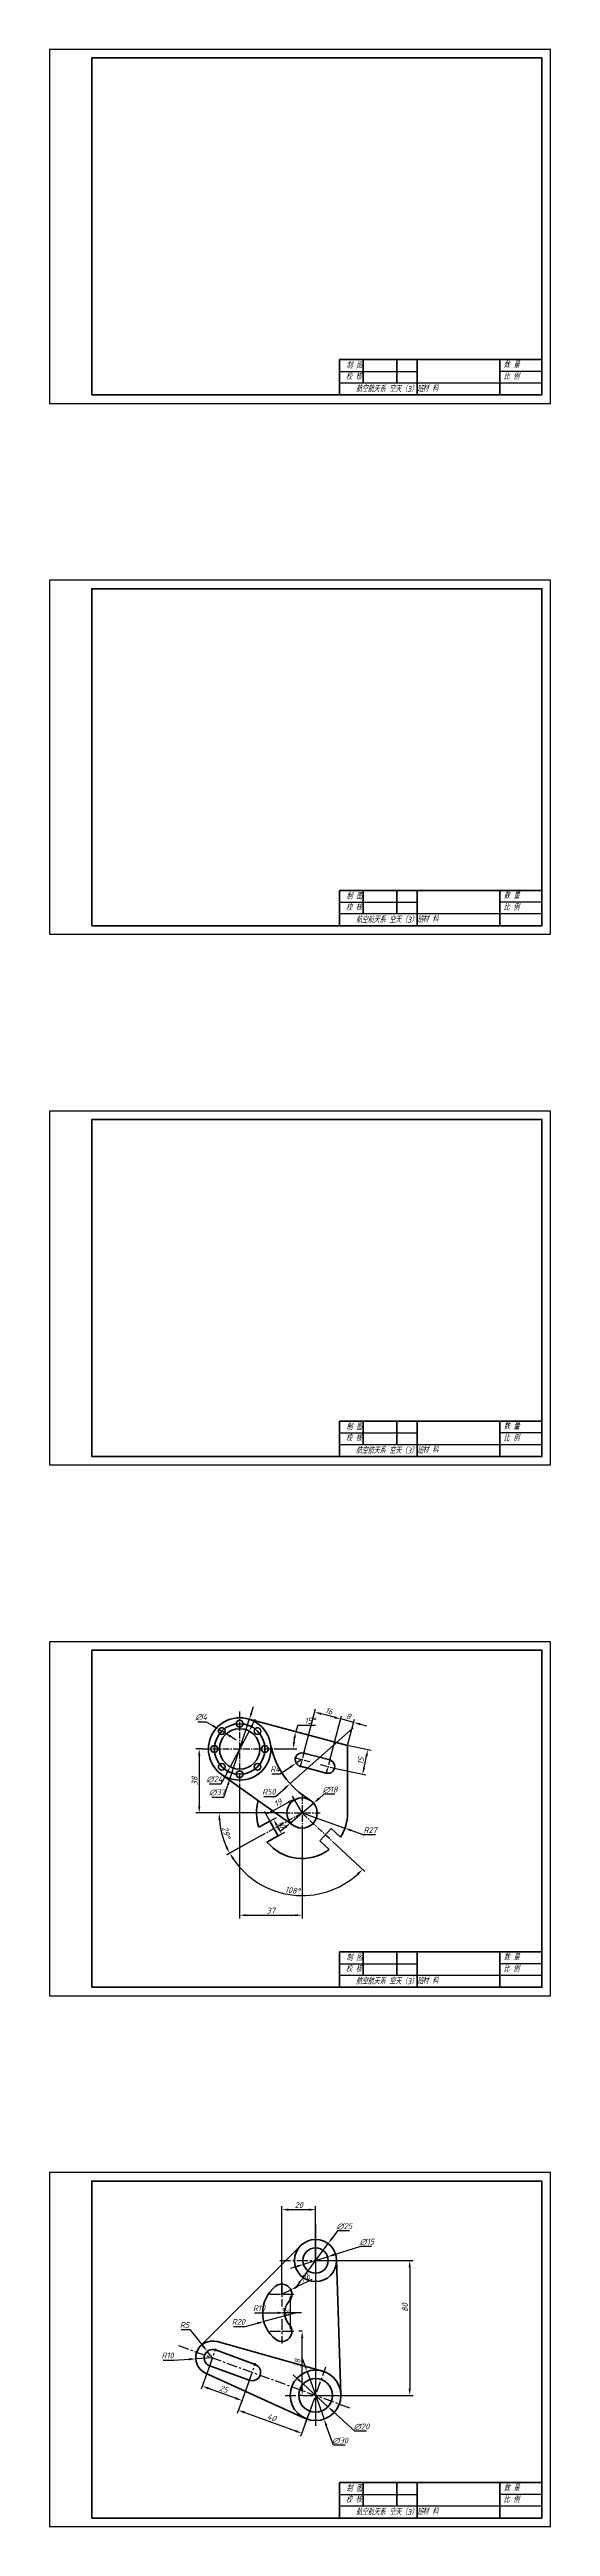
# Model space of a CAD drawing. Header units: millimetres. Extents: x 1 to 2971, y 6 to 1476.
# Drawn here: x 1783 to 2080, y 6 to 1476 of the extents above; entities that cross this region are included whole.
import ezdxf

# ---------------------------------------------------------------- set-up
doc = ezdxf.new("R2010")
doc.units = ezdxf.units.MM
doc.header["$PDMODE"] = 35
doc.linetypes.add('CENTER', pattern=[50.800000000000004, 31.75, -6.35, 6.35, -6.35])
for name, color, linetype, lineweight in [('尺寸标注', 7, 'Continuous', 25), ('文字标注', 7, 'Continuous', 25), ('点画线', 1, 'CENTER', 25), ('粗实线', 7, 'Continuous', 50), ('细实线', 3, 'Continuous', 25)]:
    doc.layers.add(name, color=color, linetype=linetype, lineweight=lineweight)
doc.styles.add('国标汉字', font='gbeitc.shx', dxfattribs={"height": 3.5, "bigfont": 'gbcbig.shx'})
doc.dimstyles.new('国标尺寸', dxfattribs={"dimtxt": 3.5, "dimasz": 4, "dimexe": 2, "dimexo": 0, "dimgap": 1, "dimtad": 1, "dimtoh": 1, "dimdec": 0, "dimdsep": 46, "dimtxsty": '国标汉字', "dimcen": 3.5, "dimclre": 256, "dimaunit": 1, "dimadec": 0, "dimazin": 0, "dimtfac": 1, "dimtdec": 0, "dimtmove": 0, "dimatfit": 3, "dimfxl": 1, "dimarcsym": 0})

# ---------------------------------------------------------------- blocks, each defined once
blk = doc.blocks.new('*U111')
at = {"layer": '粗实线'}
blk.add_circle((0, 0), 2, dxfattribs=at)
blk = doc.blocks.new('*U112')
at = {"layer": '粗实线', "color": 0, "linetype": 'ByBlock', "lineweight": -2, "transparency": 16777216}
for p, rotation in [((938.1119275805595, 1973.16583766907), 45.00000000000001), ((959.3251310161559, 1973.16583766907), 314.9999999999999), ((933.7185292983577, 1962.559235951272), 90), ((963.7185292983577, 1962.559235951272), 269.9999999999999), ((938.1119275805595, 1951.952634233474), 135), ((948.7185292983577, 1947.559235951272), 180), ((959.3251310161559, 1951.952634233474), 225)]:
    blk.add_blockref('*U111', p, dxfattribs=dict(at, rotation=rotation))
blk.add_blockref('*U111', (948.7185292983577, 1977.559235951272), dxfattribs=at)
blk = doc.blocks.new('*D113')
at = {"layer": 'Defpoints', "color": 0, "transparency": 16777216}
for p in [(1900.471920554295, 484.9464126034815), (1927.767928041397, 470.5233439649318), (1873.483768219898, 467.0767848171338), (1917.883768219898, 467.0767848171337), (1959.683768219898, 469.0806458391287)]:
    blk.add_point(p, dxfattribs=at)
at = {"layer": '尺寸标注', "color": 0, "lineweight": -2, "transparency": 16777216}
blk.add_line((1930.194265511113, 481.1181393766801), (1940.569265511112, 481.1181393766802), dxfattribs=at)
at = {"layer": '尺寸标注', "lineweight": -2, "transparency": 16777216}
blk.add_line((1917.883768219898, 467.0767848171337), (1929.617448019215, 467.0767848171337), dxfattribs=at)
at = {"layer": '尺寸标注', "color": 0, "lineweight": -2, "transparency": 16777216}
for start, end in [(170.7980000617853, 174.2019999382146), (159.201999938215, 165.0000000000001)]:
    blk.add_arc((1967.16227936529, 467.0767848171336), 39.54483134607606, start, end, dxfattribs=at)
at = {"layer": '尺寸标注', "color": 0, "transparency": 16777216}
for points in [[(1928.485563551226, 471.0379487707621), (1927.153936564535, 471.1053827836506), (1927.617448019215, 467.0767848171337)], [(1927.474509908218, 473.5403790773651), (1928.77821601247, 473.2608649068563), (1928.96490547187, 477.3117403048651)]]:
    blk.add_solid(points, dxfattribs=at)
at = {"layer": '尺寸标注', "color": 0, "transparency": 16777216, "insert": (1937.381765511113, 483.8681393766803), "char_height": 3.5, "attachment_point": 5, "style": '国标汉字'}
blk.add_mtext('15°', dxfattribs=at)
blk = doc.blocks.new('*D114')
at = {"layer": 'Defpoints', "color": 0, "transparency": 16777216}
for p in [(1921.883768219898, 429.0767848171338), (1932.683768219898, 429.0767848171338), (1943.483768219899, 429.0767848171338), (1884.226013001657, 420.8227614308344), (1907.757107057918, 415.2597109125525)]:
    blk.add_point(p, dxfattribs=at)
at = {"layer": '尺寸标注', "lineweight": -2, "transparency": 16777216}
for p, q in [((1921.883768219898, 429.0767848171338), (1881.528067199034, 429.0767848171339)), ((1907.757107057918, 415.2597109125525), (1887.941983974519, 404.2760088317743))]:
    blk.add_line(p, q, dxfattribs=at)
at = {"layer": '尺寸标注', "color": 0, "lineweight": -2, "transparency": 16777216}
blk.add_arc((1932.683768219898, 429.0767848171338), 49.15570102086416, 184.6636787475784, 204.3363212524204, dxfattribs=at)
at = {"layer": '尺寸标注', "color": 0, "transparency": 16777216}
for points in [[(1883.024700734828, 425.0529723653468), (1884.356929987527, 425.1072217527279), (1883.528067199034, 429.0767848171339)], [(1888.49168075633, 409.1193268108546), (1887.300186172596, 408.5208968360762), (1889.691223388798, 405.245628072267)]]:
    blk.add_solid(points, dxfattribs=at)
at = {"layer": '尺寸标注', "color": 0, "transparency": 16777216, "insert": (1887.756198276457, 417.4577252073813), "char_height": 3.5, "attachment_point": 5, "rotation": 284.49999999999943, "style": '国标汉字'}
blk.add_mtext('29°', dxfattribs=at)
blk = doc.blocks.new('*D115')
at = {"layer": 'Defpoints', "color": 0, "transparency": 16777216}
for p in [(1932.683768219898, 429.0767848171336), (1932.683768219898, 429.0767848171336), (1907.757107057918, 415.2597109125525), (1953.52734830506, 409.6398319386012), (1911.962874539018, 384.6406849193448)]:
    blk.add_point(p, dxfattribs=at)
at = {"layer": '尺寸标注', "lineweight": -2, "transparency": 16777216}
for p, q in [((1907.757107057918, 415.2597109125525), (1888.052089489835, 404.3370413155292)), ((1953.52734830506, 409.6398319386012), (1970.004609703643, 394.274537106189))]:
    blk.add_line(p, q, dxfattribs=at)
at = {"layer": '尺寸标注', "color": 0, "lineweight": -2, "transparency": 16777216}
blk.add_arc((1932.683768219898, 429.0767848171336), 49.02981143203208, 213.6756599117236, 312.3243400882745, dxfattribs=at)
at = {"layer": '尺寸标注', "color": 0, "transparency": 16777216}
for points in [[(1891.31225113076, 401.5434759379792), (1892.451071967603, 402.2369201530017), (1889.801328904114, 405.3066605560218)], [(1965.228230512873, 393.3010086972585), (1966.165464164866, 392.3526570434136), (1968.541902300404, 395.638533826314)]]:
    blk.add_solid(points, dxfattribs=at)
at = {"layer": '尺寸标注', "color": 0, "transparency": 16777216, "insert": (1927.043677987762, 383.1419360815843), "char_height": 3.5, "attachment_point": 5, "rotation": 352.9999999999991, "style": '国标汉字'}
blk.add_mtext('108°', dxfattribs=at)
blk = doc.blocks.new('*D116')
at = {"layer": 'Defpoints', "color": 0, "transparency": 16777216}
for p in [(1873.483768219898, 467.0767848171338), (1871.703386462836, 429.076784817134), (1881.528067199034, 429.076784817134)]:
    blk.add_point(p, dxfattribs=at)
at = {"layer": '尺寸标注', "lineweight": -2, "transparency": 16777216}
for p, q in [((1873.483768219898, 467.0767848171338), (1869.703386462836, 467.0767848171338)), ((1881.528067199034, 429.076784817134), (1869.703386462836, 429.076784817134))]:
    blk.add_line(p, q, dxfattribs=at)
at = {"layer": '尺寸标注', "color": 0, "lineweight": -2, "transparency": 16777216}
blk.add_line((1871.703386462836, 463.0767848171338), (1871.703386462836, 433.076784817134), dxfattribs=at)
at = {"layer": '尺寸标注', "color": 0, "transparency": 16777216}
for points in [[(1871.036719796169, 463.0767848171338), (1872.370053129502, 463.0767848171338), (1871.703386462836, 467.0767848171338)], [(1871.036719796169, 433.076784817134), (1872.370053129502, 433.076784817134), (1871.703386462836, 429.076784817134)]]:
    blk.add_solid(points, dxfattribs=at)
at = {"layer": '尺寸标注', "color": 0, "transparency": 16777216, "insert": (1868.953386462836, 448.0767848171342), "char_height": 3.5, "attachment_point": 5, "rotation": 90, "style": '国标汉字'}
blk.add_mtext('38', dxfattribs=at)
blk = doc.blocks.new('*D117')
at = {"layer": 'Defpoints', "color": 0, "transparency": 16777216}
for p in [(1895.683768219898, 444.876784817134), (1932.683768219898, 418.2767848171336), (1932.683768219898, 368.4025217063293)]:
    blk.add_point(p, dxfattribs=at)
at = {"layer": '尺寸标注', "lineweight": -2, "transparency": 16777216}
for p, q in [((1895.683768219898, 444.876784817134), (1895.683768219898, 366.4025217063293)), ((1932.683768219898, 418.2767848171336), (1932.683768219898, 366.4025217063293))]:
    blk.add_line(p, q, dxfattribs=at)
at = {"layer": '尺寸标注', "color": 0, "lineweight": -2, "transparency": 16777216}
blk.add_line((1899.683768219898, 368.4025217063293), (1928.683768219898, 368.4025217063293), dxfattribs=at)
at = {"layer": '尺寸标注', "color": 0, "transparency": 16777216}
for points in [[(1899.683768219898, 369.0691883729959), (1899.683768219898, 367.7358550396626), (1895.683768219898, 368.4025217063293)], [(1928.683768219898, 369.0691883729959), (1928.683768219898, 367.7358550396626), (1932.683768219898, 368.4025217063293)]]:
    blk.add_solid(points, dxfattribs=at)
at = {"layer": '尺寸标注', "color": 0, "transparency": 16777216, "insert": (1914.183768219898, 371.1525217063293), "char_height": 3.5, "attachment_point": 5, "style": '国标汉字'}
blk.add_mtext('37', dxfattribs=at)
blk = doc.blocks.new('*D118')
at = {"layer": 'Defpoints', "color": 0, "transparency": 16777216}
for p in [(1901.422370092167, 484.664236268426), (1889.945166347629, 449.4893333658407)]:
    blk.add_point(p, dxfattribs=at)
at = {"layer": '尺寸标注', "color": 0, "lineweight": -2, "transparency": 16777216}
for p, q in [((1902.66314887536, 488.4669284741109), (1903.903927658554, 492.2696206797959)), ((1901.422370092167, 484.664236268426), (1889.945166347629, 449.4893333658407)), ((1886.377927345948, 438.5565932744963), (1888.704387564436, 445.6866411601557)), ((1879.107094012615, 438.5565932744963), (1886.377927345948, 438.5565932744963))]:
    blk.add_line(p, q, dxfattribs=at)
at = {"layer": '尺寸标注', "color": 0, "transparency": 16777216}
for points in [[(1902.029366841079, 488.6737249379764), (1903.296930909641, 488.2601320102453), (1901.422370092167, 484.664236268426)], [(1888.070605530155, 445.8934376240212), (1889.338169598717, 445.4798446962901), (1889.945166347629, 449.4893333658407)]]:
    blk.add_solid(points, dxfattribs=at)
at = {"layer": '尺寸标注', "color": 0, "transparency": 16777216, "insert": (1882.242510679282, 441.3065932744963), "char_height": 3.5, "attachment_point": 5, "style": '国标汉字'}
blk.add_mtext('∅37', dxfattribs=at)
blk = doc.blocks.new('*D119')
at = {"layer": 'Defpoints', "color": 0, "transparency": 16777216}
for p in [(1901.296922958621, 477.6830326870986), (1890.070613481175, 456.4705369471682)]:
    blk.add_point(p, dxfattribs=at)
at = {"layer": '尺寸标注', "color": 0, "lineweight": -2, "transparency": 16777216}
for p, q in [((1901.296922958621, 477.6830326870986), (1890.070613481175, 456.4705369471682)), ((1903.167974538196, 481.2184486437538), (1905.03902611777, 484.7538646004091)), ((1877.712173523232, 446.3062160717847), (1884.691340189899, 446.3062160717847)), ((1884.691340189899, 446.3062160717847), (1888.199561901601, 452.9351209905132))]:
    blk.add_line(p, q, dxfattribs=at)
at = {"layer": '尺寸标注', "color": 0, "transparency": 16777216}
for points in [[(1902.57873854542, 481.530290573683), (1903.757210530972, 480.9066067138248), (1901.296922958621, 477.6830326870986)], [(1887.610325908825, 453.2469629204423), (1888.788797894377, 452.6232790605841), (1890.070613481175, 456.4705369471682)]]:
    blk.add_solid(points, dxfattribs=at)
at = {"layer": '尺寸标注', "color": 0, "transparency": 16777216, "insert": (1880.701756856566, 449.0562160717845), "char_height": 3.5, "attachment_point": 5, "style": '国标汉字'}
blk.add_mtext('∅24', dxfattribs=at)
blk = doc.blocks.new('*D120')
at = {"layer": 'Defpoints', "color": 0, "transparency": 16777216}
for p in [(1883.36150591764, 478.7112526540975), (1886.792827086561, 476.6555204157659)]:
    blk.add_point(p, dxfattribs=at)
at = {"layer": '尺寸标注', "color": 0, "lineweight": -2, "transparency": 16777216}
for p, q in [((1870.957262402248, 483.1846390275355), (1875.894762402249, 483.1846390275352)), ((1875.894762402249, 483.1846390275352), (1879.930184748719, 480.7669848924289)), ((1886.792827086561, 476.6555204157659), (1883.36150591764, 478.7112526540975)), ((1890.224148255482, 474.5997881774346), (1893.655469424403, 472.5440559391031))]:
    blk.add_line(p, q, dxfattribs=at)
at = {"layer": '尺寸标注', "color": 0, "transparency": 16777216}
for points in [[(1880.272806788441, 481.3388717539159), (1879.587562708997, 480.1950980309422), (1883.36150591764, 478.7112526540975)], [(1890.566770295204, 475.1716750389215), (1889.88152621576, 474.0279013159478), (1886.792827086561, 476.6555204157659)]]:
    blk.add_solid(points, dxfattribs=at)
at = {"layer": '尺寸标注', "color": 0, "transparency": 16777216, "insert": (1872.926012402248, 485.9346390275354), "char_height": 3.5, "attachment_point": 5, "style": '国标汉字'}
blk.add_mtext('∅4', dxfattribs=at)
blk = doc.blocks.new('*D121')
at = {"layer": 'Defpoints', "color": 0, "transparency": 16777216}
for p in [(1939.51280361472, 434.9388898636398), (1925.854732825077, 423.2146797706275)]:
    blk.add_point(p, dxfattribs=at)
at = {"layer": '尺寸标注', "color": 0, "lineweight": -2, "transparency": 16777216}
for p, q in [((1925.854732825077, 423.2146797706275), (1939.51280361472, 434.9388898636398)), ((1945.583057299006, 440.1496499049788), (1942.547930456863, 437.5442698843094)), ((1952.051807299006, 440.1496499049788), (1945.583057299006, 440.1496499049788)), ((1922.819605982934, 420.6092997499579), (1919.784479140791, 418.0039197292886))]:
    blk.add_line(p, q, dxfattribs=at)
at = {"layer": '尺寸标注', "color": 0, "transparency": 16777216}
for points in [[(1942.113700453418, 438.0501243579999), (1942.982160460308, 437.038415410619), (1939.51280361472, 434.9388898636398)], [(1922.385375979489, 421.1151542236485), (1923.253835986379, 420.1034452762675), (1925.854732825077, 423.2146797706275)]]:
    blk.add_solid(points, dxfattribs=at)
at = {"layer": '尺寸标注', "color": 0, "transparency": 16777216, "insert": (1949.317432299006, 442.899649904979), "char_height": 3.5, "attachment_point": 5, "style": '国标汉字'}
blk.add_mtext('∅18', dxfattribs=at)
blk = doc.blocks.new('*D122')
at = {"layer": 'Defpoints', "color": 0, "transparency": 16777216}
for p in [(1963.013592627562, 479.6841138456482), (1925.605937428516, 446.5078070513583)]:
    blk.add_point(p, dxfattribs=at)
at = {"layer": '尺寸标注', "color": 0, "lineweight": -2, "transparency": 16777216}
for p, q in [((1963.013592627562, 479.6841138456482), (1925.605937428516, 446.5078070513583)), ((1917.002176732735, 438.8772564886712), (1922.613325012592, 443.853702507815)), ((1910.023010066068, 438.8772564886713), (1917.002176732735, 438.8772564886712))]:
    blk.add_line(p, q, dxfattribs=at)
at = {"layer": '尺寸标注', "color": 0, "transparency": 16777216}
blk.add_solid([(1922.170974255335, 444.3524712438023), (1923.05567576985, 443.3549337718277), (1925.605937428516, 446.5078070513583)], dxfattribs=at)
at = {"layer": '尺寸标注', "color": 0, "transparency": 16777216, "insert": (1913.012593399401, 441.6272564886713), "char_height": 3.5, "attachment_point": 5, "style": '国标汉字'}
blk.add_mtext('R50', dxfattribs=at)
blk = doc.blocks.new('*D123')
at = {"layer": 'Defpoints', "color": 0, "transparency": 16777216}
for p in [(1929.263867924622, 458.6259569586475), (1932.619262712423, 460.8034155272529)]:
    blk.add_point(p, dxfattribs=at)
at = {"layer": '尺寸标注', "color": 0, "lineweight": -2, "transparency": 16777216}
for p, q in [((1919.617107909693, 452.3657635739057), (1925.90847313682, 456.4484983900417)), ((1932.619262712423, 460.8034155272529), (1929.263867924622, 458.6259569586475)), ((1914.679607909693, 452.3657635739058), (1919.617107909693, 452.3657635739057))]:
    blk.add_line(p, q, dxfattribs=at)
at = {"layer": '尺寸标注', "color": 0, "transparency": 16777216}
blk.add_solid([(1925.545563375386, 457.0077308546753), (1926.271382898255, 455.8892659254082), (1929.263867924622, 458.6259569586475)], dxfattribs=at)
at = {"layer": '尺寸标注', "color": 0, "transparency": 16777216, "insert": (1916.648357909693, 455.1157635739057), "char_height": 3.5, "attachment_point": 5, "style": '国标汉字'}
blk.add_mtext('R4', dxfattribs=at)
blk = doc.blocks.new('*D124')
at = {"layer": 'Defpoints', "color": 0, "transparency": 16777216}
for p in [(1932.683768219899, 429.0767848171339), (1958.125954486665, 420.0382474372707)]:
    blk.add_point(p, dxfattribs=at)
at = {"layer": '尺寸标注', "color": 0, "lineweight": -2, "transparency": 16777216}
for p, q in [((1932.683768219899, 429.0767848171339), (1958.125954486665, 420.0382474372707)), ((1968.962441229917, 416.1885000347364), (1961.895167266927, 418.6992048624761)), ((1976.23327456325, 416.1885000347364), (1968.962441229917, 416.1885000347364))]:
    blk.add_line(p, q, dxfattribs=at)
at = {"layer": '尺寸标注', "color": 0, "transparency": 16777216}
blk.add_solid([(1962.118341029392, 419.3274069925197), (1961.671993504461, 418.0710027324324), (1958.125954486665, 420.0382474372707)], dxfattribs=at)
at = {"layer": '尺寸标注', "color": 0, "transparency": 16777216, "insert": (1973.097857896584, 418.9385000347363), "char_height": 3.5, "attachment_point": 5, "style": '国标汉字'}
blk.add_mtext('R27', dxfattribs=at)
blk = doc.blocks.new('*D125')
at = {"layer": 'Defpoints', "color": 0, "transparency": 16777216}
for p in [(1928.071440867203, 437.3976436243454), (1932.6837682199, 429.076784817132), (1916.065994111911, 419.8654022140797)]:
    blk.add_point(p, dxfattribs=at)
at = {"layer": '尺寸标注', "lineweight": -2, "transparency": 16777216}
for p, q in [((1916.065994111911, 419.8654022140797), (1910.484047518722, 429.935500435572)), ((1932.6837682199, 429.076784817132), (1927.101821626711, 439.1468830386244))]:
    blk.add_line(p, q, dxfattribs=at)
at = {"layer": '尺寸标注', "color": 0, "lineweight": -2, "transparency": 16777216}
blk.add_line((1914.952145587772, 430.1254995022779), (1924.572962038646, 435.4584051433606), dxfattribs=at)
at = {"layer": '尺寸标注', "color": 0, "transparency": 16777216}
for points in [[(1914.628939174275, 430.7085793070376), (1915.27535200127, 429.5424196975183), (1911.453666759214, 428.1862610212931)], [(1924.249755625148, 436.0414849481202), (1924.896168452143, 434.875325338601), (1928.071440867203, 437.3976436243454)]]:
    blk.add_solid(points, dxfattribs=at)
at = {"layer": '尺寸标注', "color": 0, "transparency": 16777216, "insert": (1918.429327357532, 435.1971565174527), "char_height": 3.5, "attachment_point": 5, "rotation": 28.99999999999084, "style": '国标汉字'}
blk.add_mtext('19', dxfattribs=at)
blk = doc.blocks.new('*D126')
at = {"layer": 'Defpoints', "color": 0, "transparency": 16777216}
for p in [(1913.64194601068, 424.2385007497762), (1918.490042213143, 415.4923036783819), (1920.545219814239, 416.631507225012)]:
    blk.add_point(p, dxfattribs=at)
at = {"layer": '尺寸标注', "lineweight": -2, "transparency": 16777216}
for p, q in [((1913.64194601068, 424.2385007497762), (1917.446363026054, 426.347323536899)), ((1918.490042213143, 415.4923036783819), (1922.294459228518, 417.6011264655046))]:
    blk.add_line(p, q, dxfattribs=at)
at = {"layer": '尺寸标注', "color": 0, "lineweight": -2, "transparency": 16777216}
blk.add_line((1917.636362092761, 421.8792254678486), (1918.605981333253, 420.1299860535697), dxfattribs=at)
at = {"layer": '尺寸标注', "color": 0, "transparency": 16777216}
for points in [[(1918.21944189752, 422.2024318813462), (1917.053282288001, 421.5560190543512), (1915.697123611775, 425.3777042964063)], [(1919.189061138013, 420.4531924670673), (1918.022901528494, 419.8067796400722), (1920.545219814239, 416.631507225012)]]:
    blk.add_solid(points, dxfattribs=at)
at = {"layer": '尺寸标注', "color": 0, "transparency": 16777216, "insert": (1920.526375907641, 422.3378322163862), "char_height": 3.5, "attachment_point": 5, "rotation": 298.9999999999982, "style": '国标汉字'}
blk.add_mtext('10', dxfattribs=at)
blk = doc.blocks.new('*D127')
at = {"layer": 'Defpoints', "color": 0, "transparency": 16777216}
for p in [(1955.820064914742, 470.1159220195387), (1971.740977385025, 466.7471830921148), (1952.710519899236, 455.4199793891206)]:
    blk.add_point(p, dxfattribs=at)
at = {"layer": '尺寸标注', "lineweight": -2, "transparency": 16777216}
for p, q in [((1955.820064914742, 470.1159220195387), (1973.697655547342, 466.333165496946)), ((1952.710519899236, 455.4199793891206), (1970.588110531836, 451.6372228665279))]:
    blk.add_line(p, q, dxfattribs=at)
at = {"layer": '尺寸标注', "color": 0, "lineweight": -2, "transparency": 16777216}
blk.add_line((1969.459467559856, 455.964596786332), (1970.912942194687, 462.8338267674795), dxfattribs=at)
at = {"layer": '尺寸标注', "color": 0, "transparency": 16777216}
for points in [[(1968.80724150575, 456.1026026513883), (1970.111693613962, 455.8265909212757), (1968.631432369518, 452.0512404616967)], [(1970.260716140581, 462.9718326325358), (1971.565168248793, 462.6958209024233), (1971.740977385025, 466.7471830921148)]]:
    blk.add_solid(points, dxfattribs=at)
at = {"layer": '尺寸标注', "color": 0, "transparency": 16777216, "insert": (1967.495772404085, 459.968485970263), "char_height": 3.5, "attachment_point": 5, "rotation": 78.05288251479374, "style": '国标汉字'}
blk.add_mtext('15', dxfattribs=at)
blk = doc.blocks.new('*D128')
at = {"layer": 'Defpoints', "color": 0, "transparency": 16777216}
for p in [(1951.956361609586, 471.1511981999487), (1955.63012527152, 484.8618708412885), (1959.683768219898, 469.0806458391284)]:
    blk.add_point(p, dxfattribs=at)
at = {"layer": '尺寸标注', "color": 0, "lineweight": -2, "transparency": 16777216}
for p, q in [((1951.766421966364, 485.8971470216986), (1947.902718661208, 486.9324232021088)), ((1963.357531881833, 482.7913184804682), (1955.63012527152, 484.8618708412885)), ((1967.221235186989, 481.7560423000581), (1971.084938492146, 480.7207661196479))]:
    blk.add_line(p, q, dxfattribs=at)
at = {"layer": '尺寸标注', "lineweight": -2, "transparency": 16777216}
for p, q in [((1951.956361609586, 471.1511981999487), (1956.147763361725, 486.7937224938667)), ((1959.683768219898, 469.0806458391284), (1963.875169972038, 484.7231701330464))]:
    blk.add_line(p, q, dxfattribs=at)
at = {"layer": '尺寸标注', "color": 0, "transparency": 16777216}
for points in [[(1951.938967996432, 486.541097572558), (1951.593875936296, 485.2531964708393), (1955.63012527152, 484.8618708412885)], [(1967.393781217058, 482.3999928509174), (1967.048689156921, 481.1120917491987), (1963.357531881833, 482.7913184804682)]]:
    blk.add_solid(points, dxfattribs=at)
at = {"layer": '尺寸标注', "color": 0, "transparency": 16777216, "insert": (1960.205580950709, 486.4828906831733), "char_height": 3.5, "attachment_point": 5, "rotation": 344.99999999999926, "style": '国标汉字'}
blk.add_mtext('8', dxfattribs=at)
blk = doc.blocks.new('*D129')
at = {"layer": 'Defpoints', "color": 0, "transparency": 16777216}
for p in [(1940.167203525915, 488.9727141357289), (1933.861594128915, 465.4398594934407), (1949.31640734954, 461.2987547718005)]:
    blk.add_point(p, dxfattribs=at)
at = {"layer": '尺寸标注', "lineweight": -2, "transparency": 16777216}
for p, q in [((1933.861594128915, 465.4398594934407), (1940.68484161612, 490.9045657883071)), ((1949.31640734954, 461.2987547718005), (1956.139654836745, 486.7634610666669))]:
    blk.add_line(p, q, dxfattribs=at)
at = {"layer": '尺寸标注', "color": 0, "lineweight": -2, "transparency": 16777216}
blk.add_line((1951.758313441384, 485.8668855944987), (1944.030906831072, 487.9374379553188), dxfattribs=at)
at = {"layer": '尺寸标注', "color": 0, "transparency": 16777216}
for points in [[(1944.20345286114, 488.5813885061782), (1943.858360801003, 487.2934874044595), (1940.167203525915, 488.9727141357289)], [(1951.930859471452, 486.5108361453581), (1951.585767411316, 485.2229350436394), (1955.62201674654, 484.8316094140887)]]:
    blk.add_solid(points, dxfattribs=at)
at = {"layer": '尺寸标注', "color": 0, "transparency": 16777216, "insert": (1948.60636251026, 489.5584577972037), "char_height": 3.5, "attachment_point": 5, "rotation": 345.0000000000002, "style": '国标汉字'}
blk.add_mtext('16', dxfattribs=at)

msp = doc.modelspace()

# ---------------------------------------------------------------- linework, layer by layer
at = {"layer": '尺寸标注'}
for p, q in [((1920.763245562342, 143.4600316045168), (1920.763245562342, 195.6551441000835)), ((1936.705372638169, 193.6551441000835), (1924.763245562342, 193.6551441000835)), ((1940.705372638169, 163.4600316045168), (1940.705372638169, 195.6551441000835)), ((1953.675146580249, 181.010409965244), (1950.511727461758, 176.7297492003761)), ((1960.800146580251, 181.0104099652436), (1953.675146580249, 181.010409965244)), ((1933.276315953631, 153.4072152440176), (1948.134429322706, 173.5128479650161)), ((1933.548960530556, 161.2159804139186), (1947.861784745781, 165.7040827951147)), ((1940.705372638169, 163.4600316045169), (1998.523671572365, 163.4600316045168)), ((1967.336875963529, 171.8109280937116), (1951.67853786984, 166.9009100967669)), ((1973.878542630198, 171.8109280937115), (1967.336875963529, 171.8109280937116)), ((1929.732207406496, 160.0191531122664), (1925.915454282436, 158.8223258106141)), ((1930.899017814579, 150.1903140086578), (1928.521719675527, 146.9734127732979)), ((1938.546954942577, 152.1938516096427), (1929.686976734777, 147.8567107890582)), ((1996.523671572365, 159.4600316045168), (1996.523671572365, 87.46003160451674)), ((1904.428498634102, 132.4400441681671), (1910.824331967435, 132.4400441681671)), ((1929.365626676013, 132.4600316045168), (1910.045440751062, 127.2898850083999)), ((1910.824331967435, 132.4400441681671), (1918.324328726512, 132.4470165296844)), ((1920.705372638169, 143.4600316045168), (1926.094335096133, 146.0980391152415)), ((1920.763245562342, 143.4600316045168), (1927.624198425591, 143.4600316045168)), ((1932.324322676791, 132.4600316045167), (1922.324326998021, 132.4507351224936)), ((1925.624198425591, 139.4600316045168), (1925.624198425591, 125.4600316045166)), ((1860.97471173855, 122.4725018119847), (1866.058045071883, 122.4725018119849)), ((1866.058045071883, 122.4725018119849), (1873.966963882687, 112.6901008583442)), ((1891.957167177548, 124.3170507156329), (1898.936333844215, 124.3170507156329)), ((1898.936333844215, 124.3170507156329), (1906.181403566071, 126.2558556891767)), ((1920.763245562342, 121.4600316045166), (1927.624198425591, 121.4600316045166)), ((1932.766325501417, 121.4600316045166), (1930.766325501417, 121.4600316045166)), ((1850.253637405307, 104.3520110066511), (1856.649470738641, 104.3520110066512)), ((1856.649470738641, 104.3520110066512), (1865.649078242638, 104.8766238933974)), ((1879.625352287084, 105.6913409206852), (1869.642299398194, 105.1094001869082)), ((1879.602697586728, 105.6995865572813), (1872.82440932537, 87.07639261664713)), ((1879.625352287085, 105.6913409206853), (1876.48180317353, 109.5795408860514)), ((1932.766325501417, 87.46003160451676), (1932.766325501417, 117.4600316045166)), ((1934.325857881408, 101.3570087645925), (1932.982802143143, 105.1247934298715)), ((1901.063798071787, 91.50331815126856), (1894.246289153451, 72.77236634121141)), ((1903.117667806732, 97.14083733754353), (1896.339379545375, 78.5176433969092)), ((1930.395812563636, 92.93172475144718), (1927.450223970913, 95.63792279342738)), ((1933.34140115636, 90.22552670946709), (1948.069344119977, 76.69453649956631)), ((1935.668913619674, 97.58922409931336), (1945.741831656664, 69.33083910972005)), ((1893.264649348882, 81.76510921178374), (1877.267220095165, 87.58769728491632)), ((1932.766325501417, 83.46003160451676), (1930.766325501417, 83.46003160451676)), ((1938.653251778214, 77.82187587980104), (1931.835742859878, 59.09092406974389)), ((1940.705372638169, 83.46003160451676), (1998.523671572365, 83.46003160451674)), ((1963.927151371941, 62.12550705622448), (1951.014932712701, 73.98833845758622)), ((1898.689099923246, 73.28367100948049), (1928.761012663386, 62.33838988461844)), ((1951.280085075397, 53.7939215351131), (1947.08488739493, 65.56305444444092)), ((1970.906318038608, 62.12550705622471), (1963.927151371941, 62.12550705622448)), ((1958.259251742064, 53.79392153511321), (1951.280085075397, 53.7939215351131))]:
    msp.add_line(p, q, dxfattribs=at)
at = {"layer": '尺寸标注', "ltscale": 0.2}
msp.add_line((1940.705372638169, 185.2017678142644), (1940.705372638169, 65.46003160451676), dxfattribs=at)
at = {"layer": '尺寸标注'}
for points in [[(1924.763245562342, 194.3218107667501), (1924.763245562342, 192.9884774334168), (1920.763245562342, 193.6551441000835)], [(1936.705372638169, 194.3218107667501), (1936.705372638169, 192.9884774334168), (1940.705372638169, 193.6551441000835)], [(1949.975577255865, 177.1259655568848), (1951.047877667651, 176.3335328438674), (1948.134429322706, 173.5128479650161)], [(1951.479066652898, 167.5370356174436), (1951.878009086782, 166.2647845760903), (1947.861784745781, 165.7040827951147)], [(1995.857004905698, 159.4600316045168), (1997.190338239032, 159.4600316045168), (1996.523671572365, 163.4600316045168)], [(1929.39386478914, 148.4554843954987), (1929.980088680413, 147.2579371826176), (1926.094335096133, 146.0980391152415)], [(1929.532736189554, 160.6552786329431), (1929.931678623438, 159.3830275915898), (1933.548960530556, 161.2159804139186)], [(1930.362867608686, 150.5865303651665), (1931.435168020473, 149.794097652149), (1933.276315953631, 153.4072152440176)], [(1918.323708961044, 133.1136829082691), (1918.324948491981, 131.7803501510997), (1922.324326998021, 132.4507351224936)], [(1924.957531758924, 139.4600316045168), (1926.290865092257, 139.4600316045168), (1925.624198425591, 143.4600316045168)], [(1906.009065346201, 126.899861886675), (1906.353741785942, 125.6118494916782), (1910.045440751062, 127.2898850083999)], [(1924.957531758924, 125.4600316045166), (1926.290865092257, 125.4600316045166), (1925.624198425591, 121.4600316045166)], [(1932.09965883475, 117.4600316045166), (1933.432992168084, 117.4600316045166), (1932.766325501417, 121.4600316045166)], [(1865.610282193719, 105.5421607526567), (1865.687874291556, 104.211087034138), (1869.642299398194, 105.1094001869082)], [(1874.485390544736, 113.1092407401514), (1873.448537220638, 112.2709609765369), (1876.48180317353, 109.5795408860514)], [(1877.495233524049, 88.21415903210686), (1877.039206666281, 86.96123553772566), (1873.508449612022, 88.955777858219)], [(1930.846845570633, 93.42265618356782), (1929.94477955664, 92.44079331932653), (1933.34140115636, 90.22552670946709)], [(1934.953821992288, 101.5808513876367), (1933.697893770528, 101.1331661415481), (1935.668913619674, 97.58922409931336)], [(1893.492662777766, 82.39157095897428), (1893.036635919998, 81.13864746459308), (1897.023419832026, 80.39702863848106)], [(1898.917113352129, 73.91013275667115), (1898.461086494362, 72.65720926228994), (1894.930329440102, 74.65175158278316)], [(1932.09965883475, 87.46003160451676), (1933.432992168084, 87.46003160451676), (1932.766325501417, 83.46003160451676)], [(1951.465965719698, 74.47926988970687), (1950.563899705704, 73.49740702546558), (1948.069344119977, 76.69453649956631)], [(1995.857004905698, 87.46003160451674), (1997.190338239032, 87.46003160451674), (1996.523671572365, 83.46003160451674)], [(1928.98902609227, 62.9648516318091), (1928.532999234503, 61.71192813742789), (1932.51978314653, 60.97030931131565)], [(1947.71285150581, 65.78689706748526), (1946.45692328405, 65.3392118213967), (1945.741831656664, 69.33083910972005)]]:
    msp.add_solid(points, dxfattribs=at)
at = {"layer": '点画线', "ltscale": 0.12}
for p, q in [((1895.683768219898, 489.2767848171341), (1895.683768219898, 444.876784817134)), ((1873.483768219898, 467.0767848171338), (1917.883768219898, 467.0767848171338)), ((1927.982818746235, 462.0457469437451), (1937.25570667861, 459.5610841107609)), ((1933.861594128915, 465.4398594934405), (1931.376931295931, 456.1669715610656)), ((1943.43763196686, 457.9046422221052), (1952.710519899236, 455.4199793891205)), ((1949.31640734954, 461.2987547718005), (1946.831744516556, 452.0258668394256)), ((1907.757107057918, 415.2597109125525), (1932.683768219898, 429.0767848171338)), ((1921.883768219898, 429.0767848171338), (1943.483768219899, 429.0767848171338)), ((1932.683768219898, 439.876784817134), (1932.683768219898, 418.2767848171336)), ((1953.527348305061, 409.6398319386012), (1932.683768219898, 429.0767848171338))]:
    msp.add_line(p, q, dxfattribs=at)
at = {"layer": '点画线', "ltscale": 0.2}
for p, q in [((1919.532075313651, 163.4600316045168), (1955.712702225706, 163.460031604517)), ((1920.705372638169, 150.6600316045168), (1920.705372638169, 136.2600316045167)), ((1913.621118486516, 143.4600316045168), (1927.905372638169, 143.4600316045168)), ((1913.505372638168, 121.4600316045166), (1927.905372638169, 121.4600316045166)), ((1920.705372638169, 128.6600316045167), (1920.705372638169, 114.2600316045168)), ((1859.428651004952, 113.0423390177475), (1961.002733247144, 76.07239650868235)), ((1877.550576726774, 100.0614308325659), (1881.654818446682, 111.3377422819966)), ((1901.065546946778, 91.50268161282804), (1905.169788666686, 102.778993062259)), ((1934.549010058307, 66.54556443037052), (1946.861735218031, 100.374498778663)), ((1922.705372638169, 83.46003160451676), (1958.705372638169, 83.46003160451676))]:
    msp.add_line(p, q, dxfattribs=at)
at = {"layer": '粗实线'}
for p, q in [((2074.971233877561, 1291.645439954239), (1954.971233877561, 1291.645439954239)), ((1954.971233877561, 1291.645439954239), (1954.971233877561, 1270.645439954239)), ((1968.971233877561, 1277.645439954239), (1968.971233877561, 1291.645439954239)), ((1988.971233877561, 1277.645439954239), (1988.971233877561, 1291.645439954239)), ((2000.971233877561, 1270.645439954239), (2000.971233877561, 1291.645439954239)), ((2049.971233877561, 1270.645439954239), (2049.971233877561, 1291.645439954239)), ((2074.971233877561, 976.645439954239), (1954.971233877561, 976.645439954239)), ((1954.971233877561, 976.645439954239), (1954.971233877561, 955.645439954239)), ((1968.971233877561, 962.645439954239), (1968.971233877561, 976.645439954239)), ((1988.971233877561, 962.645439954239), (1988.971233877561, 976.645439954239)), ((2000.971233877561, 955.645439954239), (2000.971233877561, 976.645439954239)), ((2049.971233877561, 955.645439954239), (2049.971233877561, 976.645439954239)), ((2074.971233877561, 661.645439954239), (1954.971233877561, 661.645439954239)), ((1954.971233877561, 661.645439954239), (1954.971233877561, 640.645439954239)), ((1968.971233877561, 647.645439954239), (1968.971233877561, 661.645439954239)), ((1988.971233877561, 647.645439954239), (1988.971233877561, 661.645439954239)), ((2000.971233877561, 640.645439954239), (2000.971233877561, 661.645439954239)), ((2049.971233877561, 640.645439954239), (2049.971233877561, 661.645439954239)), ((1900.471920554295, 484.9464126034816), (1959.683768219898, 469.0806458391287)), ((1959.683768219898, 469.0806458391285), (1951.956361609586, 471.1511981999488)), ((1947.038799752638, 452.7986075004567), (1931.583986532013, 456.9397122220967)), ((1949.109352113458, 460.5260141107692), (1933.654539513845, 464.6671211500568)), ((1959.683768219898, 429.076784817134), (1959.683768219898, 469.0806458391287)), ((1884.955089288906, 452.0054395422198), (1927.464410902118, 421.7447790077163)), ((1932.683768219898, 429.0767848171338), (1932.683768219898, 429.0767848171338)), ((1907.053436896012, 420.5864305119364), (1913.64194601068, 424.2385007497764)), ((1911.901533098475, 411.8402334405428), (1918.490042213143, 415.4923036783821)), ((1918.490042213144, 415.4923036783821), (1913.64194601068, 424.2385007497762)), ((1949.989480076986, 419.7755847395417), (1943.169496476361, 412.46204772335)), ((1948.678782958053, 407.3245549653179), (1943.169496476361, 412.4620477233495)), ((1955.498766558678, 414.6380919815094), (1949.989480076986, 419.7755847395417)), ((2074.971233877561, 346.645439954239), (1954.971233877561, 346.645439954239)), ((1954.971233877561, 346.645439954239), (1954.971233877561, 325.645439954239)), ((1968.971233877561, 332.645439954239), (1968.971233877561, 346.645439954239)), ((1988.971233877561, 332.645439954239), (1988.971233877561, 346.645439954239)), ((2000.971233877561, 325.645439954239), (2000.971233877561, 346.645439954239)), ((2049.971233877561, 325.645439954239), (2049.971233877561, 346.645439954239)), ((1872.540957367342, 112.7490564590966), (1931.849878988491, 172.282176027531)), ((1953.1992676317, 163.8506566045168), (1955.698046630406, 83.92878160451676)), ((1904.827768523361, 101.839300441473), (1881.335453003713, 110.3898040246149)), ((1882.312579290366, 115.3235167409676), (1944.736213143091, 97.90829533494048)), ((1875.492444328748, 96.58534993628837), (1934.506010700663, 69.8010451279215)), ((1901.407567090104, 92.44237423361392), (1877.915251570456, 100.9928778167558)), ((2074.971233877561, 31.64543995423901), (1954.971233877561, 31.64543995423901)), ((1954.971233877561, 31.64543995423901), (1954.971233877561, 10.64543995423901)), ((1968.971233877561, 17.64543995423901), (1968.971233877561, 31.64543995423901)), ((1988.971233877561, 17.64543995423901), (1988.971233877561, 31.64543995423901)), ((2000.971233877561, 10.64543995423901), (2000.971233877561, 31.64543995423901)), ((2049.971233877561, 10.64543995423901), (2049.971233877561, 31.64543995423901))]:
    msp.add_line(p, q, dxfattribs=at)
for points in [[(1807.971233877561, 1270.645439954239), (2074.971233877561, 1270.645439954239), (2074.971233877561, 1470.645439954239), (1807.971233877561, 1470.645439954239)], [(1807.971233877561, 955.645439954239), (2074.971233877561, 955.645439954239), (2074.971233877561, 1155.645439954239), (1807.971233877561, 1155.645439954239)], [(1807.971233877561, 640.645439954239), (2074.971233877561, 640.645439954239), (2074.971233877561, 840.645439954239), (1807.971233877561, 840.645439954239)], [(1807.971233877561, 325.645439954239), (2074.971233877561, 325.645439954239), (2074.971233877561, 525.645439954239), (1807.971233877561, 525.645439954239)], [(1807.971233877561, 10.64543995423901), (2074.971233877561, 10.64543995423901), (2074.971233877561, 210.645439954239), (1807.971233877561, 210.645439954239)]]:
    msp.add_lwpolyline(points, close=True, dxfattribs=at)
for centre, radius in [((1895.683768219898, 467.0767848171338), 18.5), ((1895.683768219898, 467.0767848171338), 15), ((1895.683768219898, 467.0767848171338), 12), ((1932.683768219898, 429.0767848171338), 9), ((1940.705372638169, 163.4600316045168), 12.5), ((1940.705372638169, 163.4600316045168), 7.5), ((1940.705372638169, 83.46003160451676), 15), ((1940.705372638169, 83.46003160451676), 10)]:
    msp.add_circle(centre, radius, dxfattribs=at)
for centre, radius, start, end in [((1963.013592627562, 479.6841138456482), 50, 190.6056687057378, 239.0650332494849), ((1932.619262712423, 460.803415527253), 4, 74.99999999999926, 255.0000000000056), ((1948.074075933048, 456.6623108056128), 4, 254.9999999999992, 75.00000000000556), ((1932.683768219898, 429.0767848171338), 27, 164.0257003764639, 198.3280707142352), ((1932.683768219898, 429.0767848171338), 27, 327.6719292857561, 360), ((1932.683768219898, 429.0767848171338), 27, 219.6719292857639, 306.3280707142439), ((1929.365626676013, 132.4600316045168), 20, 128.2132107017462, 231.7867892982538), ((1920.705372638169, 143.4600316045168), 6, 316.5674634422185, 128.2132107017462), ((1932.324322676791, 132.4600316045168), 10, 136.5674634422186, 223.4325365577814), ((1920.705372638169, 121.4600316045168), 6, 231.7867892982538, 43.43253655778145), ((1879.625352287084, 105.6913409206852), 10, 74.41172578577934, 245.5882742142257), ((1879.625352287085, 105.6913409206852), 5, 70.0000000000102, 250.0000000000102), ((1903.117667806732, 97.14083733754353), 5, 250.0000000000102, 70.0000000000102)]:
    msp.add_arc(centre, radius, start, end, dxfattribs=at)
at = {"layer": '细实线'}
for p, q in [((1954.971233877561, 1284.645439954239), (2000.971233877561, 1284.645439954239)), ((2074.971233877561, 1284.645439954239), (2049.971233877561, 1284.645439954239)), ((2074.971233877561, 1277.645439954239), (1954.971233877561, 1277.645439954239)), ((1954.971233877561, 969.645439954239), (2000.971233877561, 969.645439954239)), ((2074.971233877561, 962.645439954239), (1954.971233877561, 962.645439954239)), ((2074.971233877561, 969.645439954239), (2049.971233877561, 969.645439954239)), ((1954.971233877561, 654.645439954239), (2000.971233877561, 654.645439954239)), ((2074.971233877561, 647.645439954239), (1954.971233877561, 647.645439954239)), ((2074.971233877561, 654.645439954239), (2049.971233877561, 654.645439954239)), ((1954.971233877561, 339.645439954239), (2000.971233877561, 339.645439954239)), ((2074.971233877561, 339.645439954239), (2049.971233877561, 339.645439954239)), ((2074.971233877561, 332.645439954239), (1954.971233877561, 332.645439954239)), ((1954.971233877561, 24.64543995423901), (2000.971233877561, 24.64543995423901)), ((2074.971233877561, 17.64543995423901), (1954.971233877561, 17.64543995423901)), ((2074.971233877561, 24.64543995423901), (2049.971233877561, 24.64543995423901))]:
    msp.add_line(p, q, dxfattribs=at)
for points in [[(1782.971233877561, 1265.645439954239), (2079.971233877561, 1265.645439954239), (2079.971233877561, 1475.645439954239), (1782.971233877561, 1475.645439954239)], [(1782.971233877561, 950.645439954239), (2079.971233877561, 950.645439954239), (2079.971233877561, 1160.645439954239), (1782.971233877561, 1160.645439954239)], [(1782.971233877561, 635.645439954239), (2079.971233877561, 635.645439954239), (2079.971233877561, 845.645439954239), (1782.971233877561, 845.645439954239)], [(1782.971233877561, 320.645439954239), (2079.971233877561, 320.645439954239), (2079.971233877561, 530.645439954239), (1782.971233877561, 530.645439954239)], [(1782.971233877561, 5.645439954239009), (2079.971233877561, 5.645439954239009), (2079.971233877561, 215.645439954239), (1782.971233877561, 215.645439954239)]]:
    msp.add_lwpolyline(points, close=True, dxfattribs=at)

# ---------------------------------------------------------------- block references
at = {"layer": '粗实线'}
msp.add_blockref('*U112', (946.9652389215407, -1495.482451134138), dxfattribs=at)

# ---------------------------------------------------------------- texts
at = {"layer": '尺寸标注', "char_height": 3.5, "attachment_point": 5, "style": '国标汉字'}
for s, insert in [('20', (1930.734309100256, 196.4051441000835)), ('∅25', (1957.737646580251, 183.760409965244)), ('∅15', (1971.107709296865, 174.5609280937115)), ('R10', (1907.126415300768, 135.1900441681671)), ('R5', (1863.016378405216, 125.2225018119848)), ('R20', (1894.946750510881, 127.0670507156328)), ('R10', (1852.951554071974, 107.1020110066512)), ('∅20', (1967.916734705274, 64.87550705622448)), ('∅30', (1955.269668408731, 56.5439215351131))]:
    msp.add_mtext(s, dxfattribs=dict(at, insert=insert))
for s, insert, rotation in [('R6', (1934.70419988225, 153.3745581628262), 26.08269495118052), ('22', (1922.874198425591, 132.460031604517), 90), ('80', (1993.773671572365, 135.5258774372692), 90), ('38', (1930.016325501417, 102.460031604517), 90), ('25', (1886.206490116169, 87.26055795551099), 339.9999999999996), ('40', (1914.665611687462, 70.39518515421048), 339.99999999999943)]:
    msp.add_mtext(s, dxfattribs=dict(at, insert=insert, rotation=rotation))
at = {"layer": '文字标注', "style": '国标汉字'}
for s, p in [('校 核', (1958.735480184641, 1279.807979700917)), ('制 图', (1959.013512605066, 1286.412200838834)), ('数 量', (2052.293482279849, 1286.763758671904)), ('比 例', (2052.182469449275, 1279.772665133127)), ('航空航天系 空天（3）班', (1964.637430939943, 1272.448663448194)), ('材 料', (2004.118141619761, 1272.738984397647)), ('制 图', (1959.013512605066, 971.412200838834)), ('数 量', (2052.293482279849, 971.7637586719038)), ('校 核', (1958.735480184641, 964.8079797009168)), ('航空航天系 空天（3）班', (1964.637430939943, 957.4486634481937)), ('材 料', (2004.118141619761, 957.7389843976471)), ('比 例', (2052.182469449275, 964.7726651331268)), ('校 核', (1958.735480184641, 649.8079797009168)), ('制 图', (1959.013512605066, 656.412200838834)), ('数 量', (2052.293482279849, 656.7637586719038)), ('比 例', (2052.182469449275, 649.7726651331268)), ('航空航天系 空天（3）班', (1964.637430939943, 642.4486634481937)), ('材 料', (2004.118141619761, 642.7389843976471)), ('校 核', (1958.735480184641, 334.8079797009168)), ('制 图', (1959.013512605066, 341.412200838834)), ('数 量', (2052.293482279849, 341.7637586719038)), ('比 例', (2052.182469449275, 334.7726651331268)), ('航空航天系 空天（3）班', (1964.637430939943, 327.4486634481937)), ('材 料', (2004.118141619761, 327.7389843976471)), ('制 图', (1959.013512605066, 26.412200838834)), ('数 量', (2052.293482279849, 26.76375867190382)), ('校 核', (1958.735480184641, 19.8079797009168)), ('航空航天系 空天（3）班', (1964.637430939943, 12.44866344819366)), ('材 料', (2004.118141619761, 12.73898439764707)), ('比 例', (2052.182469449275, 19.77266513312679))]:
    msp.add_text(s, height=3.5, dxfattribs=at).set_placement(p)

# ---------------------------------------------------------------- dimensions: what is measured, and where the dimension line sits
at = {"layer": '尺寸标注'}
dim = msp.add_diameter_dim_2p(p1=(1886.792827086561, 476.6555204157659), p2=(1883.36150591764, 478.7112526540975), dimstyle='国标尺寸', dxfattribs=at)
dim.commit()
dim.dimension.update_dxf_attribs({"geometry": '*D120', "text_midpoint": (1872.926012402248, 483.1846390275354), "dimtype": 163})
for base, line1, line2, picture, middle in [((1927.767928041397, 470.5233439649318), ((1873.483768219898, 467.0767848171338), (1917.883768219898, 467.0767848171338)), ((1900.471920554295, 484.9464126034816), (1959.683768219898, 469.0806458391287)), '*D113', (1937.381765511113, 483.8681393766802)), ((1884.226013001657, 420.8227614308344), ((1907.757107057918, 415.2597109125525), (1932.683768219898, 429.0767848171338)), ((1921.883768219898, 429.0767848171338), (1943.483768219899, 429.0767848171338)), '*D114', (1887.756198276457, 417.4577252073812)), ((1911.962874539018, 384.6406849193448), ((1953.527348305061, 409.6398319386012), (1932.683768219898, 429.0767848171338)), ((1907.757107057918, 415.2597109125525), (1932.683768219898, 429.0767848171338)), '*D115', (1927.043677987761, 383.1419360815844))]:
    dim = msp.add_angular_dim_2l(base=base, line1=line1, line2=line2, dimstyle='国标尺寸', dxfattribs=at)
    dim.commit()
    dim.dimension.update_dxf_attribs({"geometry": picture, "text_midpoint": middle})
for p1, p2, picture, middle in [((1901.422370092167, 484.664236268426), (1889.945166347629, 449.4893333658407), '*D118', (1882.242510679282, 441.3065932744963)), ((1901.296922958621, 477.6830326870986), (1890.070613481175, 456.4705369471682), '*D119', (1880.701756856566, 449.0562160717845)), ((1925.854732825077, 423.2146797706275), (1939.51280361472, 434.9388898636398), '*D121', (1949.317432299006, 442.899649904979))]:
    dim = msp.add_diameter_dim_2p(p1=p1, p2=p2, dimstyle='国标尺寸', dxfattribs=at)
    dim.commit()
    dim.dimension.update_dxf_attribs({"geometry": picture, "text_midpoint": middle})
for p1, p2, distance, picture, middle in [((1949.31640734954, 461.2987547718005), (1933.861594128915, 465.4398594934407), -24.363003868213834, '*D129', (1948.60636251026, 489.5584577972037)), ((1959.683768219898, 469.0806458391285), (1951.956361609586, 471.1511981999488), -14.194332802979066, '*D128', (1960.205580950709, 486.4828906831733)), ((1952.710519899236, 455.4199793891205), (1955.820064914742, 470.1159220195386), -16.273409472128165, '*D127', (1967.495772404085, 459.968485970263)), ((1916.065994111912, 419.8654022140797), (1932.6837682199, 429.076784817132), 9.513687765426091, '*D125', (1918.429327357532, 435.1971565174527)), ((1913.64194601068, 424.2385007497762), (1918.490042213143, 415.4923036783819), 2.3497956704151703, '*D126', (1920.526375907641, 422.3378322163862))]:
    dim = msp.add_aligned_dim(p1=p1, p2=p2, distance=distance, dimstyle='国标尺寸', dxfattribs=at)
    dim.commit()
    dim.dimension.update_dxf_attribs({"geometry": picture, "text_midpoint": middle})
for center, mpoint, picture, middle in [((1963.013592627562, 479.6841138456482), (1925.605937428516, 446.5078070513583), '*D122', (1913.012593399401, 441.6272564886713)), ((1932.619262712423, 460.8034155272529), (1929.263867924622, 458.6259569586475), '*D123', (1916.648357909693, 455.1157635739057)), ((1932.683768219899, 429.0767848171339), (1958.125954486665, 420.0382474372707), '*D124', (1973.097857896584, 418.9385000347363))]:
    dim = msp.add_radius_dim(center=center, mpoint=mpoint, dimstyle='国标尺寸', dxfattribs=at)
    dim.commit()
    dim.dimension.update_dxf_attribs({"geometry": picture, "text_midpoint": middle})
dim = msp.add_linear_dim(base=(1871.703386462836, 429.076784817134), p1=(1873.483768219898, 467.0767848171338), p2=(1881.528067199034, 429.076784817134), angle=90, dimstyle='国标尺寸', dxfattribs=at)
dim.commit()
dim.dimension.update_dxf_attribs({"geometry": '*D116', "text_midpoint": (1868.953386462836, 448.0767848171342)})
dim = msp.add_linear_dim(base=(1932.683768219898, 368.4025217063293), p1=(1895.683768219898, 444.876784817134), p2=(1932.683768219898, 418.2767848171336), dimstyle='国标尺寸', dxfattribs=at)
dim.commit()
dim.dimension.update_dxf_attribs({"geometry": '*D117', "text_midpoint": (1914.183768219898, 371.1525217063293)})

doc.saveas('drawing.dxf')
